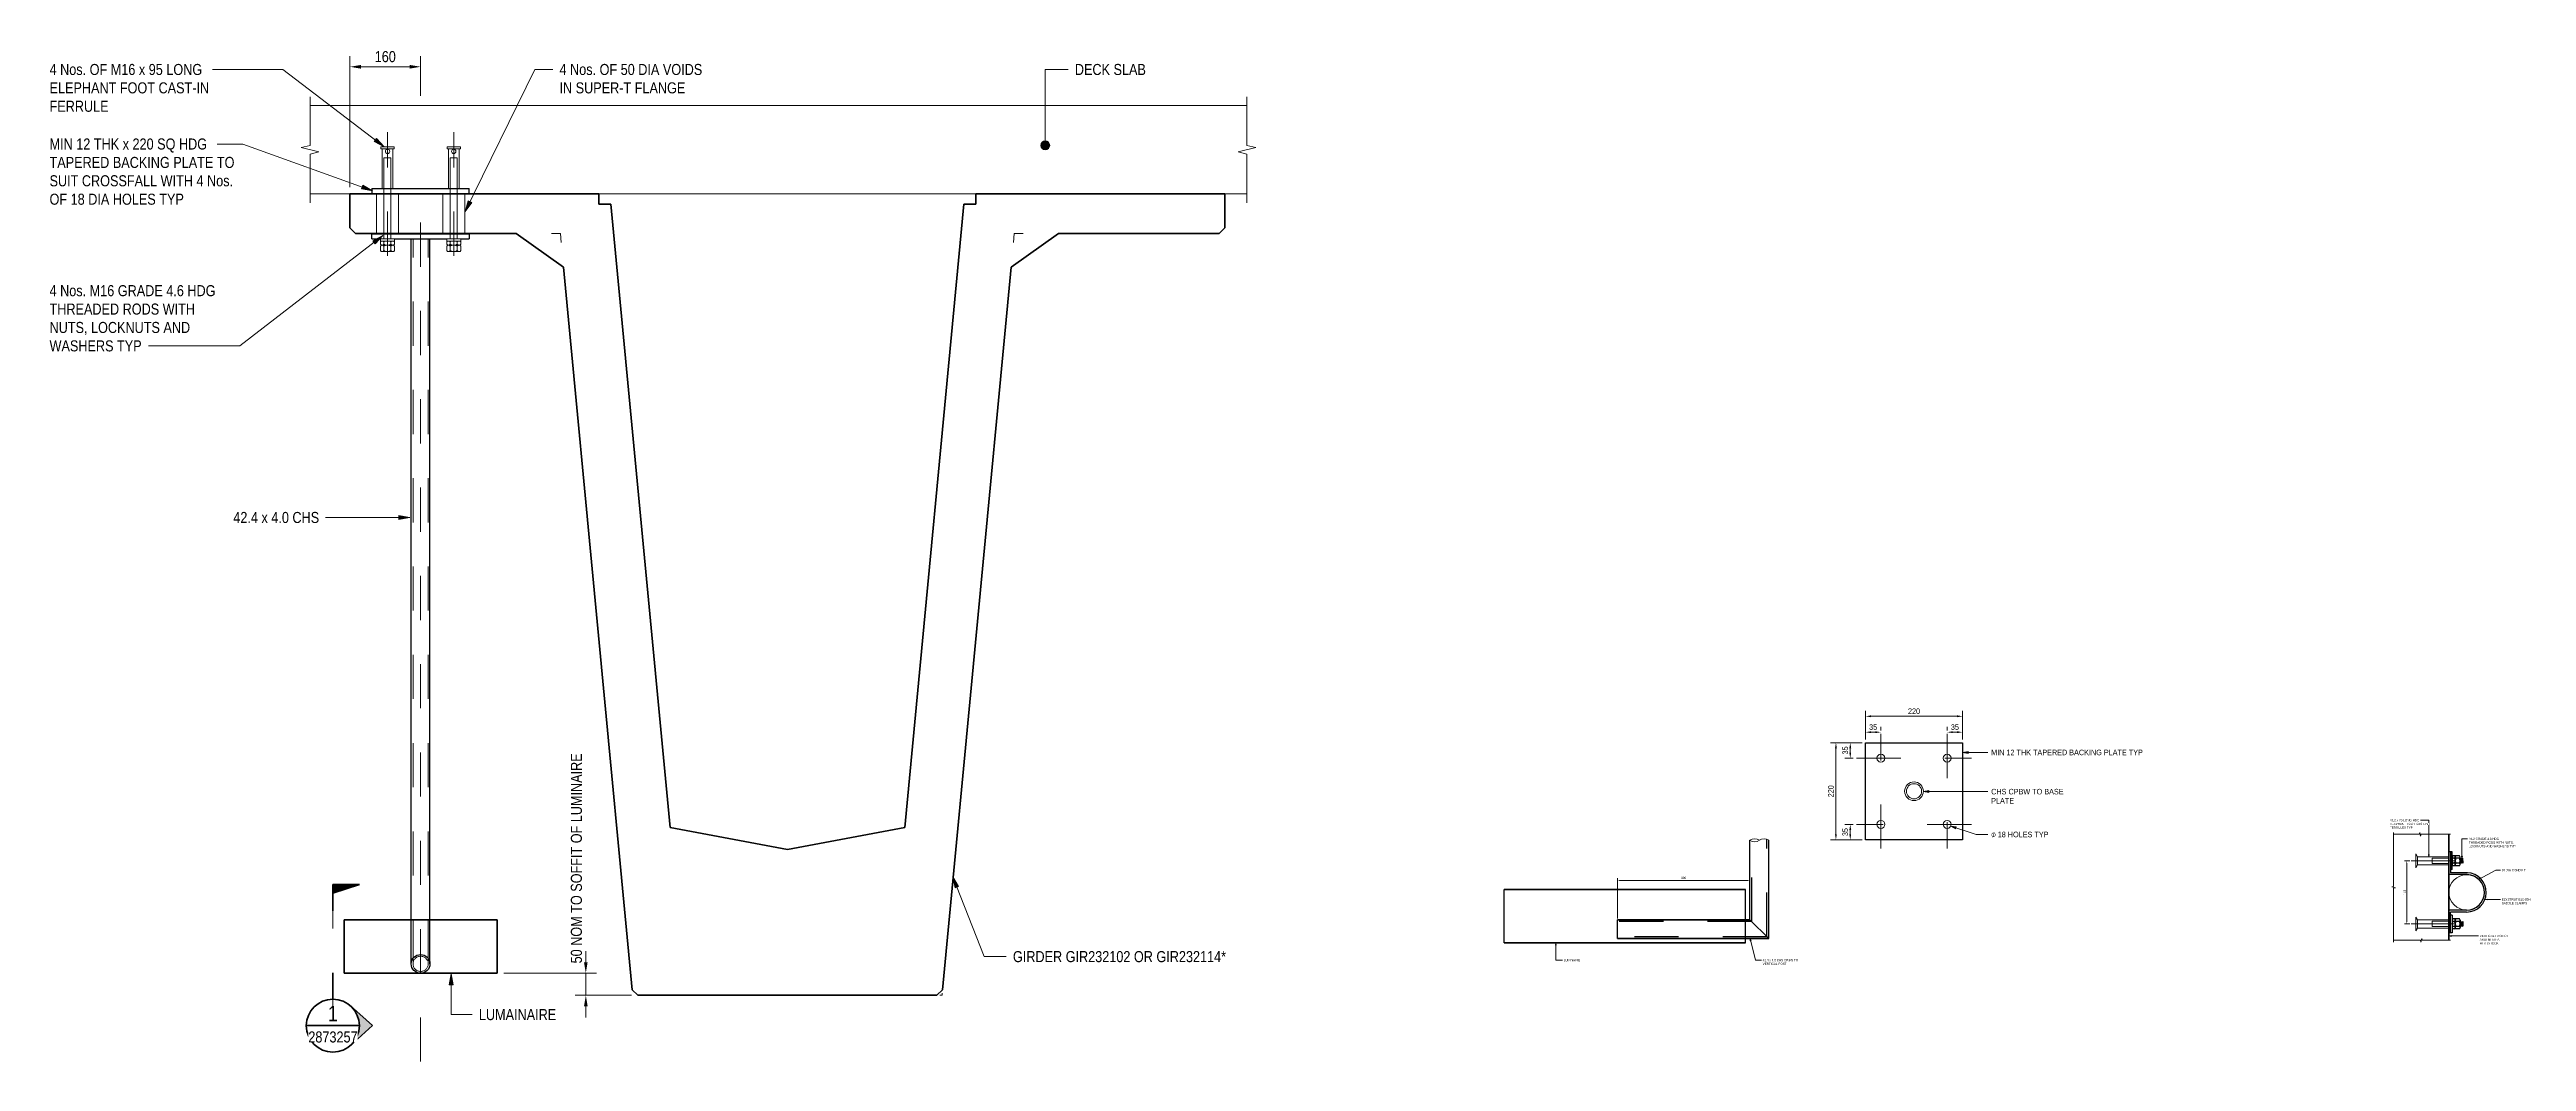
# Model space of a CAD drawing. Header units: metres. Extents: x -5.1 to 0.6, y 2.7 to 32.
# Drawn here: x -5.13 to 0.48, y 29.67 to 31.96 of the extents above; entities outside this region: 3.
import ezdxf

# ---------------------------------------------------------------- set-up
doc = ezdxf.new("R2010")
doc.units = ezdxf.units.M
for name, pattern in [('Dot_Section Line', [0.02, 0, -0.02]), ('JacobsCenter', [0.015, 0.009, -0.0015, 0.003, -0.0015]), ('JacobsDash', [0.0045, 0.003, -0.0015])]:
    doc.linetypes.add(name, pattern=pattern)
doc.layers.get('Defpoints').update_dxf_attribs({"color": 41})
for name, color, linetype, lineweight in [('A-ANNO-DIMS', 7, 'Continuous', 9), ('A-DETL', 7, 'Continuous', 13), ('A-DETL-GENF', 7, 'Continuous', 9), ('G-ANNO-SYMB', 7, 'Continuous', 9), ('G-ANNO-TEXT', 7, 'Continuous', 9)]:
    doc.layers.add(name, color=color, linetype=linetype, lineweight=lineweight)
doc.styles.add('Arial Narrow', font='ARIALN.TTF', dxfattribs={"height": 0.025})
doc.styles.add('Arial Narrow_1', font='ARIALN.TTF', dxfattribs={"height": 0.035})
doc.styles.add('Arial Narrow_2', font='ARIALN.TTF', dxfattribs={"height": 0.005})
doc.styles.add('Arial Narrow_3', font='ARIALN.TTF', dxfattribs={"height": 0.0125})
doc.styles.add('Arial Narrow_4', font='ARIALN.TTF', dxfattribs={"height": 0.0035})
doc.styles.add('Segoe UI Symbol', font='seguisym.ttf', dxfattribs={"height": 0.0125})
doc.dimstyles.new('Dimension_Standard_O__mm_', dxfattribs={"dimscale": 0.3048, "dimtxt": 0.005117, "dimasz": 0.016404, "dimexe": 0.015748, "dimexo": 0.009843, "dimgap": 0.009843, "dimtad": 1, "dimdec": 0, "dimlfac": 1000, "dimzin": 0, "dimdsep": 46, "dimtxsty": 'Arial Narrow_2', "dimsah": 1, "dimcen": 0.09, "dimaunit": 1, "dimadec": 4, "dimazin": 0, "dimtfac": 1, "dimtdec": 4, "dimtix": 1, "dimtmove": 0, "dimatfit": 3, "dimfxl": 1, "dimtvp": 1, "dimtfill": 1, "dimtolj": 1, "dimtzin": 0, "dimlwd": 18, "dimlwe": 18, "dimarcsym": 2})
doc.dimstyles.new('Dimension_Standard_T__mm_', dxfattribs={"dimscale": 0.3048, "dimtxt": 0.025586, "dimasz": 0.082021, "dimexe": 0.07874, "dimexo": 0.049213, "dimgap": 0.032808, "dimtad": 1, "dimdec": 0, "dimlfac": 1000, "dimzin": 0, "dimdsep": 46, "dimtxsty": 'Arial Narrow', "dimsah": 1, "dimcen": 0.09, "dimaunit": 1, "dimadec": 4, "dimazin": 0, "dimtfac": 1, "dimtdec": 4, "dimtix": 1, "dimtmove": 2, "dimatfit": 3, "dimfxl": 1, "dimtvp": 1, "dimtolj": 1, "dimtzin": 0, "dimlwd": 18, "dimlwe": 18, "dimarcsym": 2})
doc.dimstyles.new('Dimension_Standard_T__mm__1', dxfattribs={"dimscale": 0.3048, "dimtxt": 0.025586, "dimasz": 0.082021, "dimexe": 0.07874, "dimexo": 0.049213, "dimgap": 0.032808, "dimtad": 1, "dimdec": 0, "dimlfac": 1000, "dimzin": 0, "dimdsep": 46, "dimtxsty": 'Arial Narrow', "dimsah": 1, "dimcen": 0.09, "dimaunit": 1, "dimadec": 4, "dimazin": 0, "dimtfac": 1, "dimtdec": 4, "dimtix": 1, "dimtmove": 0, "dimatfit": 3, "dimfxl": 1, "dimtvp": 1, "dimtolj": 1, "dimtzin": 0, "dimlwd": 18, "dimlwe": 18, "dimarcsym": 2})
doc.dimstyles.new('Dimension_Standard_T__mm__2', dxfattribs={"dimscale": 0.3048, "dimtxt": 0.012793, "dimasz": 0.04101, "dimexe": 0.03937, "dimexo": 0.024606, "dimgap": 0.016404, "dimtad": 1, "dimdec": 0, "dimlfac": 1000, "dimzin": 0, "dimdsep": 46, "dimtxsty": 'Arial Narrow_3', "dimsah": 1, "dimcen": 0.09, "dimaunit": 1, "dimadec": 4, "dimazin": 0, "dimtfac": 1, "dimtdec": 4, "dimtix": 1, "dimtmove": 0, "dimatfit": 3, "dimfxl": 1, "dimtvp": 1, "dimtolj": 1, "dimtzin": 0, "dimlwd": 18, "dimlwe": 18, "dimarcsym": 2})
doc.dimstyles.new('Dimension_Standard_T__mm__3', dxfattribs={"dimscale": 0.3048, "dimtxt": 0.005117, "dimasz": 0.016404, "dimexe": 0.015748, "dimexo": 0.009843, "dimgap": 0.006562, "dimtad": 1, "dimdec": 0, "dimlfac": 1000, "dimzin": 0, "dimdsep": 46, "dimtxsty": 'Arial Narrow_2', "dimsah": 1, "dimcen": 0.09, "dimaunit": 1, "dimadec": 4, "dimazin": 0, "dimtfac": 1, "dimtdec": 4, "dimtix": 1, "dimtmove": 0, "dimatfit": 3, "dimfxl": 1, "dimtvp": 1, "dimtolj": 1, "dimtzin": 0, "dimlwd": 18, "dimlwe": 18, "dimarcsym": 2})

# ---------------------------------------------------------------- blocks, each defined once
blk = doc.blocks.new('CS_DET_BreakLine_ViewScale - Std Break-7348525-DRG-2873257 - TYPE 9 HANGER _TYPICAL LIGHTING FIXTURE HANGER_')
at = {"layer": 'A-DETL-GENF'}
for p, q in [((0.09, 0), (-0.02, 0)), ((0.095, 0.02), (0.09, 0)), ((0.105, -0.02), (0.095, 0.02)), ((0.11, 0), (0.105, -0.02)), ((0.22, 0), (0.11, 0))]:
    blk.add_line(p, q, dxfattribs=at)
blk = doc.blocks.new('CS_DET_BreakLine_ViewScale - Std Break-7348526-DRG-2873257 - TYPE 9 HANGER _TYPICAL LIGHTING FIXTURE HANGER_')
at = {"layer": 'A-DETL-GENF'}
for p, q in [((-0.02, 0), (0.09, 0)), ((0.09, 0), (0.095, -0.02)), ((0.095, -0.02), (0.105, 0.02)), ((0.105, 0.02), (0.11, 0)), ((0.11, 0), (0.22, 0))]:
    blk.add_line(p, q, dxfattribs=at)
blk = doc.blocks.new('1815 DEEP SUPER-T GIRDER_2D - 1815 DEEP SUPER-T GIRDER_2D-7372020-DRG-2873257 - TYPE 9 HANGER _TYPICAL LIGHTING FIXTURE HANGER_')
at = {"layer": 'A-DETL-GENF', "lineweight": 50}
for p, q in [((-0.99, 0.0602), (-0.4267, 0.0602)), ((-0.99, -0.0168), (-0.99, 0.0602)), ((-0.4267, 0.037), (-0.4267, 0.0602)), ((0.4267, 0.0602), (0.99, 0.0602)), ((0.4267, 0.037), (0.4267, 0.0602)), ((0.99, -0.0168), (0.99, 0.0602)), ((-0.4267, 0.037), (-0.3993, 0.037)), ((-0.3993, 0.037), (-0.2655, -1.3748)), ((0.3993, 0.037), (0.2655, -1.3748)), ((0.4267, 0.037), (0.3993, 0.037)), ((-0.977, -0.0298), (-0.99, -0.0168)), ((-0.977, -0.0298), (-0.6139, -0.0298)), ((-0.5063, -0.1056), (-0.6139, -0.0298)), ((0.5063, -0.1056), (0.6139, -0.0298)), ((0.6139, -0.0298), (0.977, -0.0298)), ((0.977, -0.0298), (0.99, -0.0168)), ((-0.5063, -0.1056), (-0.3512, -1.7429)), ((0.5063, -0.1056), (0.3512, -1.7429)), ((0, -1.4248), (-0.2655, -1.3748)), ((0, -1.4248), (0.2655, -1.3748)), ((-0.3512, -1.7429), (-0.3381, -1.7548)), ((-0.3381, -1.7548), (0.3381, -1.7548)), ((0.3381, -1.7548), (0.3512, -1.7429))]:
    blk.add_line(p, q, dxfattribs=at)
at = {"layer": 'A-DETL-GENF', "color": 8, "true_color": 0x808080}
for p, q in [((-0.5335, -0.0298), (-0.5135, -0.0298)), ((-0.5135, -0.0298), (-0.5116, -0.0496)), ((0.5135, -0.0298), (0.5116, -0.0496)), ((0.5335, -0.0298), (0.5135, -0.0298)), ((0.3501, -1.7548), (0.3451, -1.7548)), ((0.3501, -1.7548), (0.3506, -1.7499))]:
    blk.add_line(p, q, dxfattribs=at)
blk = doc.blocks.new('BoltWasherElevation - Washer-8397170-DRG-2873257 - TYPE 9 HANGER _TYPICAL LIGHTING FIXTURE HANGER_')
at = {"layer": 'A-DETL-GENF', "lineweight": 13}
for p, q in [((0.0046, 0.016), (0, 0.016)), ((0, 0.016), (0, -0.016)), ((0.0046, 0.012), (0.0046, 0.016)), ((0, -0.016), (0.0046, -0.016)), ((0.0046, -0.016), (0.0046, -0.012))]:
    blk.add_line(p, q, dxfattribs=at)
blk = doc.blocks.new('BoltThinNutElevation - ThinNut-8066474-DRG-2873257 - TYPE 9 HANGER _TYPICAL LIGHTING FIXTURE HANGER_')
at = {"layer": 'A-DETL-GENF', "lineweight": 13}
for p, q in [((0, 0.012), (0, -0.012)), ((0.0021, 0.016), (0.0075, 0.016)), ((0.0021, 0.008), (0.0075, 0.008)), ((0.0021, -0.008), (0.0075, -0.008)), ((0.0021, -0.016), (0.0075, -0.016))]:
    blk.add_line(p, q, dxfattribs=at)
for centre, radius, start, end in [((0.0048, 0.012), 0.0048, 123.5573, 236.4427), ((0.016, 0), 0.016, 150, 210), ((0.0048, 0.012), 0.0048, 303.5573, 56.4427), ((-0.0064, 0), 0.016, 330, 30), ((0.0048, -0.012), 0.0048, 123.6578, 236.4427), ((0.0048, -0.012), 0.0048, 303.5573, 56.3422)]:
    blk.add_arc(centre, radius, start, end, dxfattribs=at)
blk = doc.blocks.new('BoltNutElevation - Nut-8066475-DRG-2873257 - TYPE 9 HANGER _TYPICAL LIGHTING FIXTURE HANGER_')
at = {"layer": 'A-DETL-GENF', "lineweight": 13}
for p, q in [((0, 0.012), (0, -0.012)), ((0.0021, 0.016), (0.0123, 0.016)), ((0.0021, 0.008), (0.0123, 0.008)), ((0.0144, 0.012), (0.0144, -0.012)), ((0.0021, -0.008), (0.0123, -0.008)), ((0.0021, -0.016), (0.0123, -0.016))]:
    blk.add_line(p, q, dxfattribs=at)
for centre, radius, start, end in [((0.0048, 0.012), 0.0048, 123.5573, 236.4427), ((0.016, 0), 0.016, 150, 210), ((0.0096, 0.012), 0.0048, 303.5573, 56.4427), ((-0.0016, 0), 0.016, 330, 30), ((0.0048, -0.012), 0.0048, 123.6578, 236.4427), ((0.0096, -0.012), 0.0048, 303.5573, 56.3422)]:
    blk.add_arc(centre, radius, start, end, dxfattribs=at)
blk = doc.blocks.new('CS_DET_Pile-Column_BreakLine - CS_Tubular BreakLine-8418439-DRG-2873257 - SECTION 1')
at = {"layer": 'A-DETL-GENF', "lineweight": 18}
for centre, start, end in [((0.0106, 0.0142), 232.9573, 307.0427), ((0.0318, -0.0139), 52.9573, 127.0427), ((0.0318, 0.0142), 232.9573, 307.0427)]:
    blk.add_arc(centre, 0.0176, start, end, dxfattribs=at)
blk = doc.blocks.new('CS_DET_BreakLine_ViewScale - CS_Std BreakLine-8992559-DRG-2873257 - TYPE 10 HANGER _SADDLE CLAMP SUPPORT FOR 50 DIA CONDUIT_')
at = {"layer": 'A-DETL-GENF'}
for p, q in [((-0.004, 0), (0.0605, 0)), ((0.0605, 0), (0.0615, -0.004)), ((0.0615, -0.004), (0.0635, 0.004)), ((0.0635, 0.004), (0.0645, 0)), ((0.0645, 0), (0.125, 0))]:
    blk.add_line(p, q, dxfattribs=at)
blk = doc.blocks.new('CS_DET_BreakLine_ViewScale - CS_Std BreakLine-8992560-DRG-2873257 - TYPE 10 HANGER _SADDLE CLAMP SUPPORT FOR 50 DIA CONDUIT_')
at = {"layer": 'A-DETL-GENF'}
for p, q in [((0.063, 0), (-0.004, 0)), ((0.064, 0.004), (0.063, 0)), ((0.066, -0.004), (0.064, 0.004)), ((0.067, 0), (0.066, -0.004)), ((0.125, 0), (0.067, 0))]:
    blk.add_line(p, q, dxfattribs=at)
blk = doc.blocks.new('CS_DET_BreakLine_ViewScale - CS_Std BreakLine-8992561-DRG-2873257 - TYPE 10 HANGER _SADDLE CLAMP SUPPORT FOR 50 DIA CONDUIT_')
at = {"layer": 'A-DETL-GENF'}
for p, q in [((-0.004, 0), (0.118, 0)), ((0.118, 0), (0.119, -0.004)), ((0.119, -0.004), (0.121, 0.004)), ((0.121, 0.004), (0.122, 0)), ((0.122, 0), (0.244, 0))]:
    blk.add_line(p, q, dxfattribs=at)
blk = doc.blocks.new('DIMBLOCK1-DRG-2873257 - TYPE 9 HANGER _TYPICAL LIGHTING FIXTURE HANGER_')
at = {"layer": 'A-ANNO-DIMS', "color": 0, "lineweight": 18, "transparency": 16777216}
for p, q in [((-3.9141, 29.8912), (-3.9141, 29.9162)), ((-4.1, 29.8662), (-3.8901, 29.8662)), ((-3.9141, 29.8662), (-3.9141, 29.8162)), ((-3.811, 29.8162), (-3.9381, 29.8162)), ((-3.9141, 29.7912), (-3.9141, 29.7662))]:
    blk.add_line(p, q, dxfattribs=at)
at = {"layer": 'A-ANNO-DIMS', "color": 0, "transparency": 16777216}
for points in [[(-3.9183, 29.8912), (-3.91, 29.8912), (-3.9141, 29.8662)], [(-3.9183, 29.7912), (-3.91, 29.7912), (-3.9141, 29.8162)]]:
    blk.add_solid(points, dxfattribs=at)
at = {"layer": 'Defpoints', "color": 0, "transparency": 16777216}
for p in [(-4.115, 29.8662), (-3.9141, 29.8162), (-3.796, 29.8162)]:
    blk.add_point(p, dxfattribs=at)
at = {"layer": 'A-ANNO-DIMS', "color": 0, "lineweight": 18, "transparency": 16777216, "insert": (-3.948, 29.8884), "char_height": 0.025, "width": 0.572634, "attachment_point": 1, "rotation": 90, "line_spacing_factor": 0.974696, "style": 'Arial Narrow'}
blk.add_mtext('\\A1;50 NOM TO SOFFIT OF LUMINAIRE', dxfattribs=at)
blk = doc.blocks.new('Drafting View - sectionTail-4870194-DRG-2873257 - TYPE 9 HANGER _TYPICAL LIGHTING FIXTURE HANGER_')
at = {"layer": 'G-ANNO-SYMB'}
blk.add_hatch(color=256, dxfattribs=at).paths.add_polyline_path([(-0.006, 0.006), (-0.004, 0), (-0.006, 0)])
at = {"layer": 'G-ANNO-SYMB', "lineweight": 50}
for p, q in [((-0.006, 0.006), (-0.006, 0)), ((-0.004, 0), (-0.006, 0.006)), ((-0.006, 0), (-0.004, 0)), ((-0.006, 0), (0, 0))]:
    blk.add_line(p, q, dxfattribs=at)
blk = doc.blocks.new('Drafting View - SectionHead-4898858-DRG-2873257 - TYPE 9 HANGER _TYPICAL LIGHTING FIXTURE HANGER_')
at = {"layer": 'G-ANNO-SYMB'}
h = blk.add_hatch(color=256, dxfattribs=at)
edge = h.paths.add_edge_path()
edge.add_line((-0.002, 0.009), (0.00247, 0.004))
edge.add_arc((-0.002, 0), 0.006, 41.8277, 138.1723)
edge.add_line((-0.00647, 0.004), (-0.002, 0.009))
at = {"layer": 'G-ANNO-SYMB', "lineweight": 50}
for p, q in [((-0.002, 0.009), (-0.00647, 0.004)), ((0.00247, 0.004), (-0.002, 0.009)), ((0.004, 0), (0.01, 0))]:
    blk.add_line(p, q, dxfattribs=at)
for start, end in [(360, 180), (180, 360)]:
    blk.add_arc((-0.002, 0), 0.006, start, end, dxfattribs=at)
blk = doc.blocks.new('DIMBLOCK2-DRG-2873257 - TYPE 9 HANGER _TYPICAL LIGHTING FIXTURE HANGER_')
at = {"layer": 'A-ANNO-DIMS', "color": 0, "lineweight": 18, "transparency": 16777216}
for p, q in [((-4.448, 31.6462), (-4.448, 31.9432)), ((-4.423, 31.9192), (-4.313, 31.9192)), ((-4.288, 31.8532), (-4.288, 31.9432))]:
    blk.add_line(p, q, dxfattribs=at)
at = {"layer": 'A-ANNO-DIMS', "color": 0, "transparency": 16777216}
for points in [[(-4.423, 31.9234), (-4.423, 31.915), (-4.448, 31.9192)], [(-4.313, 31.9234), (-4.313, 31.915), (-4.288, 31.9192)]]:
    blk.add_solid(points, dxfattribs=at)
at = {"layer": 'Defpoints', "color": 0, "transparency": 16777216}
for p in [(-4.288, 31.9192), (-4.288, 31.8382), (-4.448, 31.6312)]:
    blk.add_point(p, dxfattribs=at)
at = {"layer": 'A-ANNO-DIMS', "color": 0, "lineweight": 18, "transparency": 16777216, "insert": (-4.368, 31.942), "char_height": 0.025, "width": 0.05702, "attachment_point": 5, "style": 'Arial Narrow'}
blk.add_mtext('\\A1;160', dxfattribs=at)
blk = doc.blocks.new('DIMBLOCK3-DRG-2873257 - SECTION 1')
at = {"layer": 'A-ANNO-DIMS', "color": 0, "lineweight": 18, "transparency": 16777216}
for p, q in [((-1.5796, 29.9902), (-1.5796, 30.0813)), ((-1.5746, 30.0765), (-1.2846, 30.0765)), ((-1.2796, 29.9902), (-1.2796, 30.0813))]:
    blk.add_line(p, q, dxfattribs=at)
at = {"layer": 'A-ANNO-DIMS', "color": 0, "transparency": 16777216}
for points in [[(-1.5746, 30.0773), (-1.5746, 30.0757), (-1.5796, 30.0765)], [(-1.2846, 30.0773), (-1.2846, 30.0757), (-1.2796, 30.0765)]]:
    blk.add_solid(points, dxfattribs=at)
at = {"layer": 'Defpoints', "color": 0, "transparency": 16777216}
for p in [(-1.2796, 30.0765), (-1.5796, 29.9872), (-1.2796, 29.9872)]:
    blk.add_point(p, dxfattribs=at)
at = {"layer": 'A-ANNO-DIMS', "color": 0, "lineweight": 18, "transparency": 16777216, "insert": (-1.4296, 30.0821), "char_height": 0.005, "width": 0.011404, "attachment_point": 5, "style": 'Arial Narrow_2', "bg_fill": 3, "box_fill_scale": 1.1, "bg_fill_color": 256, "bg_fill_true_color": 13158600, "bg_fill_transparency": 0}
blk.add_mtext('\\A1;300', dxfattribs=at)
blk = doc.blocks.new('DIMBLOCK4-DRG-2873257 - PLAN - BACKING PLATE')
at = {"layer": 'A-ANNO-DIMS', "color": 0, "lineweight": 18, "transparency": 16777216}
for p, q in [((-1.0184, 30.3958), (-1.0184, 30.4601)), ((-1.0059, 30.4481), (-0.8109, 30.4481)), ((-0.7984, 30.3958), (-0.7984, 30.4601))]:
    blk.add_line(p, q, dxfattribs=at)
at = {"layer": 'A-ANNO-DIMS', "color": 0, "transparency": 16777216}
for points in [[(-1.0059, 30.4502), (-1.0059, 30.446), (-1.0184, 30.4481)], [(-0.8109, 30.4502), (-0.8109, 30.446), (-0.7984, 30.4481)]]:
    blk.add_solid(points, dxfattribs=at)
at = {"layer": 'Defpoints', "color": 0, "transparency": 16777216}
for p in [(-0.7984, 30.4481), (-1.0184, 30.3883), (-0.7984, 30.3883)]:
    blk.add_point(p, dxfattribs=at)
at = {"layer": 'A-ANNO-DIMS', "color": 0, "lineweight": 18, "transparency": 16777216, "insert": (-0.9084, 30.4595), "char_height": 0.0125, "width": 0.02851, "attachment_point": 5, "style": 'Arial Narrow_3'}
blk.add_mtext('\\A1;220', dxfattribs=at)
blk = doc.blocks.new('DIMBLOCK5-DRG-2873257 - PLAN - BACKING PLATE')
at = {"layer": 'A-ANNO-DIMS', "color": 0, "lineweight": 18, "transparency": 16777216}
for p, q in [((-1.0259, 30.3883), (-1.0971, 30.3883)), ((-1.0851, 30.1808), (-1.0851, 30.3758)), ((-1.0259, 30.1683), (-1.0971, 30.1683))]:
    blk.add_line(p, q, dxfattribs=at)
at = {"layer": 'A-ANNO-DIMS', "color": 0, "transparency": 16777216}
for points in [[(-1.0872, 30.3758), (-1.083, 30.3758), (-1.0851, 30.3883)], [(-1.0872, 30.1808), (-1.083, 30.1808), (-1.0851, 30.1683)]]:
    blk.add_solid(points, dxfattribs=at)
at = {"layer": 'Defpoints', "color": 0, "transparency": 16777216}
for p in [(-1.0851, 30.3883), (-1.0184, 30.3883), (-1.0184, 30.1683)]:
    blk.add_point(p, dxfattribs=at)
at = {"layer": 'A-ANNO-DIMS', "color": 0, "lineweight": 18, "transparency": 16777216, "insert": (-1.0965, 30.2783), "char_height": 0.0125, "width": 0.02851, "attachment_point": 5, "rotation": 90, "style": 'Arial Narrow_3'}
blk.add_mtext('\\A1;220', dxfattribs=at)
blk = doc.blocks.new('DIMBLOCK6-DRG-2873257 - PLAN - BACKING PLATE')
at = {"layer": 'A-ANNO-DIMS', "color": 0, "lineweight": 18, "transparency": 16777216}
for p, q in [((-1.0459, 30.2033), (-1.0647, 30.2033)), ((-1.0259, 30.1683), (-1.0647, 30.1683)), ((-1.0527, 30.1908), (-1.0527, 30.1808))]:
    blk.add_line(p, q, dxfattribs=at)
at = {"layer": 'A-ANNO-DIMS', "color": 0, "transparency": 16777216}
for points in [[(-1.0548, 30.1908), (-1.0506, 30.1908), (-1.0527, 30.2033)], [(-1.0548, 30.1808), (-1.0506, 30.1808), (-1.0527, 30.1683)]]:
    blk.add_solid(points, dxfattribs=at)
at = {"layer": 'Defpoints', "color": 0, "transparency": 16777216}
for p in [(-1.0527, 30.1683), (-1.0384, 30.2033), (-1.0184, 30.1683)]:
    blk.add_point(p, dxfattribs=at)
at = {"layer": 'A-ANNO-DIMS', "color": 0, "lineweight": 18, "transparency": 16777216, "insert": (-1.0641, 30.1858), "char_height": 0.0125, "width": 0.019007, "attachment_point": 5, "rotation": 90, "style": 'Arial Narrow_3'}
blk.add_mtext('\\A1;35', dxfattribs=at)
blk = doc.blocks.new('DIMBLOCK7-DRG-2873257 - PLAN - BACKING PLATE')
at = {"layer": 'A-ANNO-DIMS', "color": 0, "lineweight": 18, "transparency": 16777216}
for p, q in [((-1.0259, 30.3883), (-1.0647, 30.3883)), ((-1.0459, 30.3533), (-1.0647, 30.3533)), ((-1.0527, 30.3658), (-1.0527, 30.3758))]:
    blk.add_line(p, q, dxfattribs=at)
at = {"layer": 'A-ANNO-DIMS', "color": 0, "transparency": 16777216}
for points in [[(-1.0548, 30.3758), (-1.0506, 30.3758), (-1.0527, 30.3883)], [(-1.0548, 30.3658), (-1.0506, 30.3658), (-1.0527, 30.3533)]]:
    blk.add_solid(points, dxfattribs=at)
at = {"layer": 'Defpoints', "color": 0, "transparency": 16777216}
for p in [(-1.0527, 30.3883), (-1.0184, 30.3883), (-1.0384, 30.3533)]:
    blk.add_point(p, dxfattribs=at)
at = {"layer": 'A-ANNO-DIMS', "color": 0, "lineweight": 18, "transparency": 16777216, "insert": (-1.0641, 30.3708), "char_height": 0.0125, "width": 0.019007, "attachment_point": 5, "rotation": 90, "style": 'Arial Narrow_3'}
blk.add_mtext('\\A1;35', dxfattribs=at)
blk = doc.blocks.new('DIMBLOCK8-DRG-2873257 - PLAN - BACKING PLATE')
at = {"layer": 'A-ANNO-DIMS', "color": 0, "lineweight": 18, "transparency": 16777216}
for p, q in [((-1.0184, 30.3958), (-1.0184, 30.4241)), ((-1.0059, 30.4121), (-0.9959, 30.4121)), ((-0.9834, 30.4158), (-0.9834, 30.4241))]:
    blk.add_line(p, q, dxfattribs=at)
at = {"layer": 'A-ANNO-DIMS', "color": 0, "transparency": 16777216}
for points in [[(-1.0059, 30.4142), (-1.0059, 30.4101), (-1.0184, 30.4121)], [(-0.9959, 30.4142), (-0.9959, 30.4101), (-0.9834, 30.4121)]]:
    blk.add_solid(points, dxfattribs=at)
at = {"layer": 'Defpoints', "color": 0, "transparency": 16777216}
for p in [(-1.0184, 30.3883), (-0.9834, 30.4121), (-0.9834, 30.4083)]:
    blk.add_point(p, dxfattribs=at)
at = {"layer": 'A-ANNO-DIMS', "color": 0, "lineweight": 18, "transparency": 16777216, "insert": (-1.0009, 30.4235), "char_height": 0.0125, "width": 0.019007, "attachment_point": 5, "style": 'Arial Narrow_3'}
blk.add_mtext('\\A1;35', dxfattribs=at)
blk = doc.blocks.new('DIMBLOCK9-DRG-2873257 - PLAN - BACKING PLATE')
at = {"layer": 'A-ANNO-DIMS', "color": 0, "lineweight": 18, "transparency": 16777216}
for p, q in [((-0.8334, 30.4158), (-0.8334, 30.4241)), ((-0.8209, 30.4121), (-0.8109, 30.4121)), ((-0.7984, 30.3958), (-0.7984, 30.4241))]:
    blk.add_line(p, q, dxfattribs=at)
at = {"layer": 'A-ANNO-DIMS', "color": 0, "transparency": 16777216}
for points in [[(-0.8209, 30.4142), (-0.8209, 30.4101), (-0.8334, 30.4121)], [(-0.8109, 30.4142), (-0.8109, 30.4101), (-0.7984, 30.4121)]]:
    blk.add_solid(points, dxfattribs=at)
at = {"layer": 'Defpoints', "color": 0, "transparency": 16777216}
for p in [(-0.8334, 30.4083), (-0.7984, 30.4121), (-0.7984, 30.3883)]:
    blk.add_point(p, dxfattribs=at)
at = {"layer": 'A-ANNO-DIMS', "color": 0, "lineweight": 18, "transparency": 16777216, "insert": (-0.8159, 30.4235), "char_height": 0.0125, "width": 0.019007, "attachment_point": 5, "style": 'Arial Narrow_3'}
blk.add_mtext('\\A1;35', dxfattribs=at)
blk = doc.blocks.new('DIMBLOCK10-DRG-2873257 - TYPE 10 HANGER _SADDLE CLAMP SUPPORT FOR 50 DIA CONDUIT_')
at = {"layer": 'A-ANNO-DIMS', "color": 0, "lineweight": 18, "transparency": 16777216}
for p, q in [((0.214, 30.1208), (0.2019, 30.1208)), ((0.2067, 30.1158), (0.2067, 29.9828)), ((0.214, 29.9778), (0.2019, 29.9778))]:
    blk.add_line(p, q, dxfattribs=at)
at = {"layer": 'A-ANNO-DIMS', "color": 0, "transparency": 16777216}
for points in [[(0.2058, 30.1158), (0.2075, 30.1158), (0.2067, 30.1208)], [(0.2058, 29.9828), (0.2075, 29.9828), (0.2067, 29.9778)]]:
    blk.add_solid(points, dxfattribs=at)
at = {"layer": 'Defpoints', "color": 0, "transparency": 16777216}
for p in [(0.217, 30.1208), (0.2067, 29.9778), (0.217, 29.9778)]:
    blk.add_point(p, dxfattribs=at)
at = {"layer": 'A-ANNO-DIMS', "color": 0, "lineweight": 18, "transparency": 16777216, "insert": (0.2021, 30.0493), "char_height": 0.005, "width": 0.011404, "attachment_point": 5, "rotation": 90, "style": 'Arial Narrow_2'}
blk.add_mtext('\\A1;143', dxfattribs=at)

msp = doc.modelspace()

# ---------------------------------------------------------------- hatches: boundary and pattern name
at = {"layer": 'G-ANNO-TEXT'}
for points in [[(-4.3706, 31.7381), (-4.3879, 31.7567), (-4.3932, 31.7497)], [(-4.3968, 31.6383), (-4.4188, 31.6509), (-4.4218, 31.6427)], [(-4.1871, 31.5912), (-4.1722, 31.6117), (-4.1801, 31.6156)], [(-4.3735, 31.5369), (-4.396, 31.5251), (-4.3906, 31.5181)], [(-4.3123, 30.8984), (-4.3373, 30.9028), (-4.3373, 30.894)], [(-0.798, 30.3662), (-0.7855, 30.364), (-0.7855, 30.3684)], [(-0.8873, 30.2775), (-0.8748, 30.2753), (-0.8748, 30.2797)], [(-0.8254, 30.1995), (-0.8142, 30.1935), (-0.8129, 30.1977)], [(0.2568, 30.13), (0.2577, 30.135), (0.256, 30.135)], [(0.3316, 30.1265), (0.3325, 30.1315), (0.3307, 30.1315)], [(-3.0837, 30.0843), (-3.0786, 30.0594), (-3.0704, 30.0627)], [(0.3688, 30.0788), (0.3736, 30.0804), (0.3728, 30.0819)], [(0.3834, 30.0332), (0.3884, 30.0323), (0.3884, 30.0341)], [(-1.719, 29.9345), (-1.7199, 29.9295), (-1.7181, 29.9295)], [(-1.2793, 29.9449), (-1.279, 29.9399), (-1.2773, 29.9403)], [(0.302, 29.9506), (0.307, 29.9497), (0.307, 29.9514)], [(-4.2189, 29.8648), (-4.2233, 29.8398), (-4.2145, 29.8398)]]:
    msp.add_hatch(color=256, dxfattribs=at).paths.add_polyline_path(points)
h = msp.add_hatch(color=256, dxfattribs=at)
edge = h.paths.add_edge_path()
edge.add_arc((-2.8744, 31.7412), 0.01, 0, 360)

# ---------------------------------------------------------------- linework, layer by layer
at = {"layer": 'A-DETL'}
for p, q in [((-4.5382, 31.8312), (-2.418, 31.8312)), ((-4.5382, 31.6312), (-2.418, 31.6312))]:
    msp.add_line(p, q, dxfattribs=at)
at = {"layer": 'A-DETL', "lineweight": 18}
for p, q in [((-4.3782, 31.7381), (-4.3477, 31.7381)), ((-4.3782, 31.7331), (-4.3782, 31.7381)), ((-4.3782, 31.7331), (-4.3477, 31.7331)), ((-4.3752, 31.6432), (-4.3752, 31.7331)), ((-4.3507, 31.6432), (-4.3507, 31.7331)), ((-4.3477, 31.7331), (-4.3477, 31.7381)), ((-4.1977, 31.7381), (-4.2282, 31.7381)), ((-4.2282, 31.7331), (-4.2282, 31.7381)), ((-4.1977, 31.7331), (-4.2282, 31.7331)), ((-4.2252, 31.6432), (-4.2252, 31.7331)), ((-4.2007, 31.6432), (-4.2007, 31.7331)), ((-4.1977, 31.7331), (-4.1977, 31.7381)), ((-4.371, 31.7131), (-4.355, 31.7131)), ((-4.371, 31.7131), (-4.371, 31.6432)), ((-4.355, 31.7131), (-4.355, 31.6432)), ((-4.205, 31.7131), (-4.221, 31.7131)), ((-4.221, 31.7131), (-4.221, 31.6432)), ((-4.205, 31.7131), (-4.205, 31.6432)), ((-4.388, 31.6312), (-4.388, 31.5412)), ((-4.3752, 31.6432), (-4.3507, 31.6432)), ((-4.371, 31.5292), (-4.371, 31.6432)), ((-4.355, 31.5292), (-4.355, 31.6432)), ((-4.338, 31.6312), (-4.338, 31.5412)), ((-4.238, 31.6312), (-4.238, 31.5412)), ((-4.238, 31.6312), (-4.238, 31.5412)), ((-4.2007, 31.6432), (-4.2252, 31.6432)), ((-4.221, 31.5292), (-4.221, 31.6432)), ((-4.205, 31.5292), (-4.205, 31.6432)), ((-4.188, 31.6312), (-4.188, 31.5412)), ((0.227, 30.1365), (0.227, 30.1051)), ((0.2307, 30.13), (0.227, 30.1365)), ((0.2307, 30.1116), (0.227, 30.1051)), ((0.302, 30.13), (0.2307, 30.13)), ((0.2307, 30.13), (0.2307, 30.1116)), ((0.302, 30.1116), (0.2307, 30.1116)), ((0.2645, 30.1268), (0.2645, 30.1148)), ((0.2645, 30.1268), (0.302, 30.1268)), ((0.2645, 30.1148), (0.302, 30.1148)), ((0.302, 30.13), (0.302, 30.1116)), ((0.227, 29.9621), (0.227, 29.9935)), ((0.2307, 29.987), (0.227, 29.9935)), ((0.2307, 29.9686), (0.227, 29.9621)), ((0.302, 29.987), (0.2307, 29.987)), ((0.2307, 29.9686), (0.2307, 29.987)), ((0.302, 29.9686), (0.2307, 29.9686)), ((0.2645, 29.9718), (0.2645, 29.9838)), ((0.2645, 29.9838), (0.302, 29.9838)), ((0.2645, 29.9718), (0.302, 29.9718)), ((0.302, 29.9686), (0.302, 29.987))]:
    msp.add_line(p, q, dxfattribs=at)
at = {"layer": 'A-DETL', "linetype": 'JacobsCenter', "lineweight": 9}
for p, q in [((-4.363, 31.4912), (-4.363, 31.7712)), ((-4.213, 31.4912), (-4.213, 31.7712)), ((-4.288, 29.6662), (-4.288, 31.5662)), ((0.217, 30.1208), (0.3405, 30.1208)), ((0.217, 29.9778), (0.3405, 29.9778))]:
    msp.add_line(p, q, dxfattribs=at)
at = {"layer": 'A-DETL', "lineweight": 25}
for p, q in [((-4.398, 31.6432), (-4.398, 31.6312)), ((-4.398, 31.6432), (-4.178, 31.6432)), ((-4.398, 31.6312), (-4.178, 31.6312)), ((-4.178, 31.6312), (-4.178, 31.6432)), ((-4.398, 31.5292), (-4.398, 31.5412)), ((-4.398, 31.5412), (-4.178, 31.5412)), ((-4.398, 31.5292), (-4.379, 31.5292)), ((-4.347, 31.5292), (-4.229, 31.5292)), ((-4.3092, 29.8878), (-4.3092, 31.5292)), ((-4.2668, 29.8878), (-4.2668, 31.5292)), ((-4.197, 31.5292), (-4.178, 31.5292)), ((-4.178, 31.5412), (-4.178, 31.5292)), ((-1.0184, 30.3883), (-0.7984, 30.3883)), ((-1.0184, 30.1683), (-1.0184, 30.3883)), ((-0.7984, 30.3883), (-0.7984, 30.1683)), ((-1.2796, 29.9872), (-1.2796, 30.1672)), ((-1.2372, 29.9448), (-1.2372, 30.1672)), ((-0.7984, 30.1683), (-1.0184, 30.1683)), ((0.302, 30.1408), (0.302, 30.0898)), ((0.306, 30.1408), (0.302, 30.1408)), ((0.3095, 30.1408), (0.306, 30.1408)), ((0.306, 30.1408), (0.306, 30.0938)), ((0.3095, 30.1008), (0.306, 30.1008)), ((0.3095, 30.1008), (0.3095, 30.1408)), ((0.3096, 30.1208), (0.3096, 30.1292)), ((0.3096, 30.1124), (0.3096, 30.1208)), ((0.3189, 30.132), (0.3111, 30.132)), ((0.3189, 30.1264), (0.3111, 30.1264)), ((0.3189, 30.1152), (0.3111, 30.1152)), ((0.3189, 30.1096), (0.3111, 30.1096)), ((0.3166, 30.1208), (0.3166, 30.1292)), ((0.3166, 30.1208), (0.3166, 30.1292)), ((0.3166, 30.1124), (0.3166, 30.1208)), ((0.3166, 30.1124), (0.3166, 30.1208)), ((0.3258, 30.132), (0.318, 30.132)), ((0.3258, 30.1264), (0.318, 30.1264)), ((0.3258, 30.1152), (0.318, 30.1152)), ((0.3258, 30.1096), (0.318, 30.1096)), ((0.3274, 30.1208), (0.3274, 30.1292)), ((0.3281, 30.1153), (0.3274, 30.1266)), ((0.3281, 30.1253), (0.3274, 30.1266)), ((0.3281, 30.1253), (0.3274, 30.1266)), ((0.3274, 30.1124), (0.3274, 30.1208)), ((0.3274, 30.1166), (0.3281, 30.1153)), ((0.3288, 30.1266), (0.3281, 30.1253)), ((0.3288, 30.1266), (0.3281, 30.1253)), ((0.3288, 30.1166), (0.3281, 30.1253)), ((0.3281, 30.1153), (0.3288, 30.1166)), ((0.3295, 30.1253), (0.3288, 30.1266)), ((0.3295, 30.1153), (0.3288, 30.1266)), ((0.3288, 30.1166), (0.3295, 30.1153)), ((0.3302, 30.1266), (0.3295, 30.1253)), ((0.3302, 30.1166), (0.3295, 30.1253)), ((0.3295, 30.1153), (0.3302, 30.1166)), ((0.3309, 30.1253), (0.3302, 30.1266)), ((0.3309, 30.1153), (0.3302, 30.1266)), ((0.3302, 30.1166), (0.3309, 30.1153)), ((0.3316, 30.1266), (0.3309, 30.1253)), ((0.3316, 30.1166), (0.3309, 30.1253)), ((0.3309, 30.1153), (0.3316, 30.1166)), ((0.3323, 30.1253), (0.3316, 30.1266)), ((0.3323, 30.1153), (0.3316, 30.1266)), ((0.3316, 30.1166), (0.3323, 30.1153)), ((0.3323, 30.1253), (0.333, 30.1266)), ((0.333, 30.1166), (0.3323, 30.1253)), ((0.3323, 30.1153), (0.333, 30.1166)), ((0.3337, 30.1253), (0.333, 30.1266)), ((0.333, 30.1266), (0.3337, 30.1153)), ((0.3337, 30.1153), (0.333, 30.1166)), ((0.3337, 30.1153), (0.3337, 30.1253)), ((-1.8356, 29.9348), (-1.8356, 30.0558)), ((-1.2896, 29.9348), (-1.2896, 30.0558)), ((0.3437, 30.0898), (0.302, 30.0898)), ((0.3438, 30.0938), (0.306, 30.0938)), ((0.342, 30.0088), (0.302, 30.0088)), ((0.342, 30.0048), (0.306, 30.0048)), ((0.306, 29.9578), (0.306, 30.0048)), ((0.3095, 29.9978), (0.306, 29.9978)), ((0.3095, 29.9978), (0.3095, 29.9578)), ((0.3189, 29.989), (0.3111, 29.989)), ((0.3258, 29.989), (0.318, 29.989)), ((-1.5796, 29.9448), (-1.5796, 29.9872)), ((0.306, 29.9578), (0.302, 29.9578)), ((0.3095, 29.9578), (0.306, 29.9578)), ((0.3096, 29.9862), (0.3096, 29.9778)), ((0.3096, 29.9778), (0.3096, 29.9694)), ((0.3189, 29.9834), (0.3111, 29.9834)), ((0.3189, 29.9722), (0.3111, 29.9722)), ((0.3189, 29.9666), (0.3111, 29.9666)), ((0.3166, 29.9862), (0.3166, 29.9778)), ((0.3166, 29.9862), (0.3166, 29.9778)), ((0.3166, 29.9778), (0.3166, 29.9694)), ((0.3166, 29.9778), (0.3166, 29.9694)), ((0.3258, 29.9834), (0.318, 29.9834)), ((0.3258, 29.9722), (0.318, 29.9722)), ((0.3258, 29.9666), (0.318, 29.9666)), ((0.3274, 29.9862), (0.3274, 29.9778)), ((0.3274, 29.982), (0.3281, 29.9833)), ((0.3281, 29.9833), (0.3274, 29.972)), ((0.3274, 29.9778), (0.3274, 29.9694)), ((0.3281, 29.9733), (0.3274, 29.972)), ((0.3281, 29.9733), (0.3274, 29.972)), ((0.3281, 29.9833), (0.3288, 29.982)), ((0.3288, 29.982), (0.3281, 29.9733)), ((0.3288, 29.972), (0.3281, 29.9733)), ((0.3288, 29.972), (0.3281, 29.9733)), ((0.3288, 29.982), (0.3295, 29.9833)), ((0.3295, 29.9833), (0.3288, 29.972)), ((0.3295, 29.9733), (0.3288, 29.972)), ((0.3295, 29.9833), (0.3302, 29.982)), ((0.3302, 29.982), (0.3295, 29.9733)), ((0.3302, 29.972), (0.3295, 29.9733)), ((0.3302, 29.982), (0.3309, 29.9833)), ((0.3309, 29.9833), (0.3302, 29.972)), ((0.3309, 29.9733), (0.3302, 29.972)), ((0.3309, 29.9833), (0.3316, 29.982)), ((0.3316, 29.982), (0.3309, 29.9733)), ((0.3316, 29.972), (0.3309, 29.9733)), ((0.3316, 29.982), (0.3323, 29.9833)), ((0.3323, 29.9833), (0.3316, 29.972)), ((0.3323, 29.9733), (0.3316, 29.972)), ((0.3323, 29.9833), (0.333, 29.982)), ((0.333, 29.982), (0.3323, 29.9733)), ((0.3323, 29.9733), (0.333, 29.972)), ((0.333, 29.972), (0.3337, 29.9833)), ((0.3337, 29.9833), (0.333, 29.982)), ((0.3337, 29.9733), (0.333, 29.972)), ((0.3337, 29.9833), (0.3337, 29.9733))]:
    msp.add_line(p, q, dxfattribs=at)
at = {"layer": 'A-DETL', "linetype": 'JacobsDash'}
for p, q in [((-4.3052, 29.8874), (-4.3052, 31.5292)), ((-4.2708, 29.8874), (-4.2708, 31.5292))]:
    msp.add_line(p, q, dxfattribs=at)
at = {"layer": 'A-DETL', "linetype": 'JacobsCenter', "lineweight": 18}
for p, q in [((-0.9834, 30.1483), (-0.9834, 30.4083)), ((-0.8334, 30.4083), (-0.8334, 30.1483)), ((-1.0384, 30.3533), (-0.7784, 30.3533)), ((-0.7784, 30.2033), (-1.0384, 30.2033))]:
    msp.add_line(p, q, dxfattribs=at)
at = {"layer": 'A-DETL', "linetype": 'JacobsDash', "lineweight": 25}
for p, q in [((-1.2756, 29.9832), (-1.2756, 30.165)), ((-1.2412, 29.9488), (-1.2412, 30.1695)), ((-1.2756, 29.9832), (-1.5796, 29.9832)), ((-1.2412, 29.9488), (-1.5796, 29.9488)), ((-1.2796, 29.9872), (-1.2372, 29.9448))]:
    msp.add_line(p, q, dxfattribs=at)
at = {"layer": 'A-DETL', "lineweight": 35}
msp.add_line((0.302, 30.1808), (0.302, 29.9408), dxfattribs=at)
at = {"layer": 'A-DETL', "lineweight": 50}
for p, q in [((-1.2896, 30.0558), (-1.8356, 30.0558)), ((-4.461, 29.8662), (-4.461, 29.9872)), ((-4.115, 29.9872), (-4.461, 29.9872)), ((-4.115, 29.8662), (-4.115, 29.9872)), ((-1.2896, 29.9348), (-1.8356, 29.9348)), ((-1.2796, 29.9872), (-1.5796, 29.9872)), ((-1.2372, 29.9448), (-1.5796, 29.9448)), ((-4.115, 29.8662), (-4.461, 29.8662))]:
    msp.add_line(p, q, dxfattribs=at)
at = {"layer": 'A-DETL', "lineweight": 18}
for centre, radius in [((-4.3628, 31.7276), 0.005), ((-4.2131, 31.7276), 0.005), ((-0.9834, 30.3533), 0.009), ((-0.8334, 30.3533), 0.009), ((-0.9084, 30.2783), 0.0212), ((-0.9084, 30.2783), 0.0172), ((-0.9834, 30.2033), 0.009), ((-0.8334, 30.2033), 0.009)]:
    msp.add_circle(centre, radius, dxfattribs=at)
at = {"layer": 'A-DETL', "color": 143, "lineweight": 18, "true_color": 0x78aac8}
msp.add_circle((0.342, 30.0493), 0.04, dxfattribs=at)
at = {"layer": 'A-DETL', "lineweight": 25}
msp.add_circle((-4.288, 29.8874), 0.0212, dxfattribs=at)
at = {"layer": 'A-DETL', "linetype": 'JacobsDash'}
msp.add_circle((-4.288, 29.8874), 0.0172, dxfattribs=at)
at = {"layer": 'A-DETL', "lineweight": 25}
for centre, radius, start, end in [((0.3198, 30.1208), 0.0104, 147.2084, 212.7916), ((0.3129, 30.1292), 0.00331, 122.1346, 237.8654), ((0.3129, 30.1292), 0.00331, 122.1346, 237.8654), ((0.3129, 30.1124), 0.00331, 122.1355, 237.8645), ((0.3132, 30.1292), 0.00331, 302.1346, 57.8654), ((0.3132, 30.1292), 0.00331, 302.1346, 57.8654), ((0.3063, 30.1208), 0.0104, 327.2084, 32.7916), ((0.3132, 30.1124), 0.00331, 302.1355, 57.8645), ((0.3267, 30.1208), 0.0104, 147.2084, 212.7916), ((0.3198, 30.1292), 0.00331, 122.1346, 237.8654), ((0.3198, 30.1292), 0.00331, 122.1346, 237.8654), ((0.3198, 30.1124), 0.00331, 122.1355, 237.8645), ((0.324, 30.1292), 0.00331, 302.1346, 57.8654), ((0.324, 30.1292), 0.00331, 302.1346, 57.8654), ((0.3171, 30.1208), 0.0104, 327.2084, 32.7916), ((0.324, 30.1124), 0.00331, 302.1355, 57.8645), ((0.342, 30.0493), 0.0445, 270, 87.6627), ((0.342, 30.0493), 0.0405, 270, 87.5499), ((0.3129, 29.9862), 0.00331, 122.1355, 237.8645), ((0.3132, 29.9862), 0.00331, 302.1355, 57.8645), ((0.3198, 29.9862), 0.00331, 122.1355, 237.8645), ((0.324, 29.9862), 0.00331, 302.1355, 57.8645), ((0.3198, 29.9778), 0.0104, 147.2084, 212.7916), ((0.3129, 29.9694), 0.00331, 122.1346, 237.8654), ((0.3129, 29.9694), 0.00331, 122.1346, 237.8654), ((0.3063, 29.9778), 0.0104, 327.2084, 32.7916), ((0.3132, 29.9694), 0.00331, 302.1346, 57.8654), ((0.3132, 29.9694), 0.00331, 302.1346, 57.8654), ((0.3267, 29.9778), 0.0104, 147.2084, 212.7916), ((0.3198, 29.9694), 0.00331, 122.1346, 237.8654), ((0.3198, 29.9694), 0.00331, 122.1346, 237.8654), ((0.3171, 29.9778), 0.0104, 327.2084, 32.7916), ((0.324, 29.9694), 0.00331, 302.1346, 57.8654), ((0.324, 29.9694), 0.00331, 302.1346, 57.8654)]:
    msp.add_arc(centre, radius, start, end, dxfattribs=at)
at = {"layer": 'G-ANNO-SYMB', "color": 7, "linetype": 'Dot_Section Line', "true_color": 0xffffff}
msp.add_line((-4.4866, 29.7674), (-4.4866, 30.0075), dxfattribs=at)
at = {"layer": 'G-ANNO-SYMB', "lineweight": 50}
msp.add_line((-4.5466, 29.7474), (-4.4266, 29.7474), dxfattribs=at)
at = {"layer": 'G-ANNO-TEXT'}
for p, q in [((-4.6411, 31.9131), (-4.7588, 31.9131)), ((-4.6001, 31.9131), (-4.6411, 31.9131)), ((-4.3706, 31.7381), (-4.6001, 31.9131)), ((-4.1871, 31.5912), (-4.0295, 31.9131)), ((-4.0295, 31.9131), (-3.9887, 31.9131)), ((-2.8744, 31.9131), (-2.8224, 31.9131)), ((-2.8744, 31.7412), (-2.8744, 31.9131)), ((-4.6903, 31.7443), (-4.7483, 31.7443)), ((-4.3968, 31.6383), (-4.6903, 31.7443)), ((-4.3879, 31.7567), (-4.3932, 31.7497)), ((-4.3932, 31.7497), (-4.3706, 31.7381)), ((-4.3706, 31.7381), (-4.3879, 31.7567)), ((-4.4188, 31.6509), (-4.4218, 31.6427)), ((-4.4218, 31.6427), (-4.3968, 31.6383)), ((-4.3968, 31.6383), (-4.4188, 31.6509)), ((-4.1801, 31.6156), (-4.1871, 31.5912)), ((-4.1722, 31.6117), (-4.1801, 31.6156)), ((-4.1871, 31.5912), (-4.1722, 31.6117)), ((-4.3735, 31.5369), (-4.6968, 31.2871)), ((-4.3735, 31.5369), (-4.396, 31.5251)), ((-4.396, 31.5251), (-4.3906, 31.5181)), ((-4.3906, 31.5181), (-4.3735, 31.5369)), ((-4.7308, 31.2871), (-4.9037, 31.2871)), ((-4.6968, 31.2871), (-4.7308, 31.2871)), ((-4.4883, 30.8984), (-4.503, 30.8984)), ((-4.3123, 30.8984), (-4.4883, 30.8984)), ((-4.3123, 30.8984), (-4.3373, 30.9028)), ((-4.3373, 30.9028), (-4.3373, 30.894)), ((-4.3373, 30.894), (-4.3123, 30.8984)), ((-0.7855, 30.3684), (-0.798, 30.3662)), ((-0.798, 30.3662), (-0.7855, 30.364)), ((-0.798, 30.3662), (-0.7413, 30.3662)), ((-0.7855, 30.364), (-0.7855, 30.3684)), ((-0.8748, 30.2797), (-0.8873, 30.2775)), ((-0.8873, 30.2775), (-0.8748, 30.2753)), ((-0.8873, 30.2775), (-0.7413, 30.2775)), ((-0.8748, 30.2753), (-0.8748, 30.2797)), ((0.2455, 30.2127), (0.2289, 30.2127)), ((0.2568, 30.2127), (0.2455, 30.2127)), ((0.2568, 30.13), (0.2568, 30.2127)), ((-0.8254, 30.1995), (-0.8142, 30.1935)), ((-0.8129, 30.1977), (-0.8254, 30.1995)), ((-0.8254, 30.1995), (-0.7675, 30.1805)), ((-0.8142, 30.1935), (-0.8129, 30.1977)), ((-0.7675, 30.1805), (-0.7413, 30.1805)), ((0.3316, 30.1704), (0.3444, 30.1704)), ((0.3316, 30.1265), (0.3316, 30.1704)), ((0.2577, 30.135), (0.256, 30.135)), ((0.256, 30.135), (0.2568, 30.13)), ((0.2568, 30.13), (0.2577, 30.135)), ((0.3325, 30.1315), (0.3307, 30.1315)), ((0.3307, 30.1315), (0.3316, 30.1265)), ((0.3316, 30.1265), (0.3325, 30.1315)), ((-3.0837, 30.0843), (-3.0786, 30.0594)), ((-3.0704, 30.0627), (-3.0837, 30.0843)), ((-3.0837, 30.0843), (-3.0124, 29.9038)), ((-3.0786, 30.0594), (-3.0704, 30.0627)), ((0.3688, 30.0788), (0.4083, 30.0998)), ((0.3728, 30.0819), (0.3688, 30.0788)), ((0.3688, 30.0788), (0.3736, 30.0804)), ((0.3736, 30.0804), (0.3728, 30.0819)), ((0.4083, 30.0998), (0.4186, 30.0998)), ((0.3884, 30.0341), (0.3834, 30.0332)), ((0.3834, 30.0332), (0.3884, 30.0323)), ((0.3834, 30.0332), (0.4186, 30.0332)), ((0.3884, 30.0323), (0.3884, 30.0341)), ((-1.719, 29.9345), (-1.7199, 29.9295)), ((-1.7181, 29.9295), (-1.719, 29.9345)), ((-1.719, 29.9345), (-1.719, 29.8958)), ((-1.2793, 29.9449), (-1.279, 29.9399)), ((-1.2773, 29.9403), (-1.2793, 29.9449)), ((-1.2793, 29.9449), (-1.2672, 29.8958)), ((-1.279, 29.9399), (-1.2773, 29.9403)), ((0.307, 29.9514), (0.302, 29.9506)), ((0.302, 29.9506), (0.307, 29.9497)), ((0.302, 29.9506), (0.3688, 29.9506)), ((0.307, 29.9497), (0.307, 29.9514)), ((-3.0124, 29.9038), (-2.9625, 29.9038)), ((-1.7199, 29.9295), (-1.7181, 29.9295)), ((-1.719, 29.8958), (-1.7042, 29.8958)), ((-1.2672, 29.8958), (-1.2539, 29.8958)), ((-4.2189, 29.8648), (-4.2233, 29.8398)), ((-4.2233, 29.8398), (-4.2145, 29.8398)), ((-4.2145, 29.8398), (-4.2189, 29.8648)), ((-4.2189, 29.8648), (-4.2189, 29.7725)), ((-4.2189, 29.7725), (-4.1711, 29.7725))]:
    msp.add_line(p, q, dxfattribs=at)
msp.add_circle((-2.8744, 31.7412), 0.01, dxfattribs=at)

# ---------------------------------------------------------------- block references
at = {"layer": 'A-DETL-GENF'}
for name, p, rotation in [('CS_DET_BreakLine_ViewScale - Std Break-7348526-DRG-2873257 - TYPE 9 HANGER _TYPICAL LIGHTING FIXTURE HANGER_', (-4.5382, 31.6312), 90), ('CS_DET_BreakLine_ViewScale - Std Break-7348525-DRG-2873257 - TYPE 9 HANGER _TYPICAL LIGHTING FIXTURE HANGER_', (-2.418, 31.6312), 90), ('BoltWasherElevation - Washer-8397170-DRG-2873257 - TYPE 9 HANGER _TYPICAL LIGHTING FIXTURE HANGER_', (-4.363, 31.5292), 270), ('BoltThinNutElevation - ThinNut-8066474-DRG-2873257 - TYPE 9 HANGER _TYPICAL LIGHTING FIXTURE HANGER_', (-4.363, 31.5246), 270), ('BoltNutElevation - Nut-8066475-DRG-2873257 - TYPE 9 HANGER _TYPICAL LIGHTING FIXTURE HANGER_', (-4.363, 31.515), 270), ('BoltWasherElevation - Washer-8397170-DRG-2873257 - TYPE 9 HANGER _TYPICAL LIGHTING FIXTURE HANGER_', (-4.213, 31.5292), 270), ('BoltThinNutElevation - ThinNut-8066474-DRG-2873257 - TYPE 9 HANGER _TYPICAL LIGHTING FIXTURE HANGER_', (-4.213, 31.5246), 270), ('BoltNutElevation - Nut-8066475-DRG-2873257 - TYPE 9 HANGER _TYPICAL LIGHTING FIXTURE HANGER_', (-4.213, 31.515), 270), ('CS_DET_Pile-Column_BreakLine - CS_Tubular BreakLine-8418439-DRG-2873257 - SECTION 1', (-1.2372, 30.1674), 180), ('CS_DET_BreakLine_ViewScale - CS_Std BreakLine-8992561-DRG-2873257 - TYPE 10 HANGER _SADDLE CLAMP SUPPORT FOR 50 DIA CONDUIT_', (0.177, 29.9408), 89.99999999999987), ('CS_DET_BreakLine_ViewScale - CS_Std BreakLine-8992560-DRG-2873257 - TYPE 10 HANGER _SADDLE CLAMP SUPPORT FOR 50 DIA CONDUIT_', (0.302, 30.1808), 180), ('CS_DET_BreakLine_ViewScale - CS_Std BreakLine-8992559-DRG-2873257 - TYPE 10 HANGER _SADDLE CLAMP SUPPORT FOR 50 DIA CONDUIT_', (0.302, 29.9408), 180)]:
    msp.add_blockref(name, p, dxfattribs=dict(at, rotation=rotation))
at = {"layer": 'A-DETL-GENF', "color": 8, "true_color": 0x808080}
msp.add_blockref('1815 DEEP SUPER-T GIRDER_2D - 1815 DEEP SUPER-T GIRDER_2D-7372020-DRG-2873257 - TYPE 9 HANGER _TYPICAL LIGHTING FIXTURE HANGER_', (-3.458, 31.5711), dxfattribs=at)
at = {"layer": 'G-ANNO-SYMB', "lineweight": 50, "xscale": 9.999999999999996, "yscale": 9.999999999999996, "zscale": 9.999999999999996, "rotation": 269.9999999999998}
msp.add_blockref('Drafting View - sectionTail-4870194-DRG-2873257 - TYPE 9 HANGER _TYPICAL LIGHTING FIXTURE HANGER_', (-4.4866, 30.0075), dxfattribs=at)
at = {"layer": 'G-ANNO-SYMB', "lineweight": 50, "extrusion": (0, 0, -1), "xscale": 9.999999999999996, "yscale": 9.999999999999996, "zscale": 9.999999999999996, "rotation": 90.00000000000001}
msp.add_blockref('Drafting View - SectionHead-4898858-DRG-2873257 - TYPE 9 HANGER _TYPICAL LIGHTING FIXTURE HANGER_', (4.4866, 29.7674), dxfattribs=at)

# ---------------------------------------------------------------- texts
at = {"layer": 'G-ANNO-TEXT', "insert": (-5.1277, 31.4246), "char_height": 0.025, "attachment_point": 1, "style": 'Arial Narrow', "bg_fill": 3, "box_fill_scale": 1, "bg_fill_color": 256, "bg_fill_transparency": 0}
msp.add_mtext('4 Nos. M16 GRADE 4.6 HDG ', dxfattribs=at)
at = {"layer": 'G-ANNO-TEXT', "insert": (0.4953, 2.6613), "char_height": 0.0035, "attachment_point": 1, "style": 'Arial Narrow_4', "bg_fill": 3, "box_fill_scale": 1, "bg_fill_color": 256, "bg_fill_true_color": 13158600, "bg_fill_transparency": 0}
msp.add_mtext('1.', dxfattribs=at)

# ---------------------------------------------------------------- dimensions: what is measured, and where the dimension line sits
at = {"layer": 'A-ANNO-DIMS', "lineweight": 18}
for base, p1, p2, dimstyle, override, picture, middle in [((-4.288, 31.9192), (-4.448, 31.6312), (-4.288, 31.8382), 'Dimension_Standard_T__mm__1', {"dimpost": '<>', "dimfxl": 0.261616}, 'DIMBLOCK2-DRG-2873257 - TYPE 9 HANGER _TYPICAL LIGHTING FIXTURE HANGER_', (-4.368, 31.942)), ((-0.7984, 30.4481), (-1.0184, 30.3883), (-0.7984, 30.3883), 'Dimension_Standard_T__mm__2', {"dimpost": '<>', "dimfxl": 0.22}, 'DIMBLOCK4-DRG-2873257 - PLAN - BACKING PLATE', (-0.9084, 30.4595)), ((-0.9834, 30.4121), (-1.0184, 30.3883), (-0.9834, 30.4083), 'Dimension_Standard_T__mm__2', {"dimpost": '<>', "dimfxl": 0.040311}, 'DIMBLOCK8-DRG-2873257 - PLAN - BACKING PLATE', (-1.0009, 30.4235)), ((-0.7984, 30.4121), (-0.8334, 30.4083), (-0.7984, 30.3883), 'Dimension_Standard_T__mm__2', {"dimpost": '<>', "dimfxl": 0.040311}, 'DIMBLOCK9-DRG-2873257 - PLAN - BACKING PLATE', (-0.8159, 30.4235))]:
    dim = msp.add_linear_dim(base=base, p1=p1, p2=p2, dimstyle=dimstyle, override=override, dxfattribs=at)
    dim.commit()
    dim.dimension.update_dxf_attribs({"geometry": picture, "text_midpoint": middle})
dim = msp.add_linear_dim(base=(-3.9141, 29.8162), p1=(-4.115, 29.8662), p2=(-3.796, 29.8162), angle=90, text='50 NOM TO SOFFIT OF LUMINAIRE', dimstyle='Dimension_Standard_T__mm_', override={"dimpost": '<>', "dimfxl": 0.322816}, dxfattribs=at)
dim.commit()
dim.dimension.update_dxf_attribs({"geometry": 'DIMBLOCK1-DRG-2873257 - TYPE 9 HANGER _TYPICAL LIGHTING FIXTURE HANGER_', "text_midpoint": (-3.9313, 30.1747), "dimtype": 160, "text_rotation": 90})
for base, p1, p2, dimstyle, override, picture, middle in [((-1.0851, 30.3883), (-1.0184, 30.1683), (-1.0184, 30.3883), 'Dimension_Standard_T__mm__2', {"dimpost": '<>', "dimfxl": 0.22}, 'DIMBLOCK5-DRG-2873257 - PLAN - BACKING PLATE', (-1.0965, 30.2783)), ((-1.0527, 30.3883), (-1.0384, 30.3533), (-1.0184, 30.3883), 'Dimension_Standard_T__mm__2', {"dimpost": '<>', "dimfxl": 0.040311}, 'DIMBLOCK7-DRG-2873257 - PLAN - BACKING PLATE', (-1.0641, 30.3708)), ((-1.0527, 30.1683), (-1.0384, 30.2033), (-1.0184, 30.1683), 'Dimension_Standard_T__mm__2', {"dimpost": '<>', "dimfxl": 0.040311}, 'DIMBLOCK6-DRG-2873257 - PLAN - BACKING PLATE', (-1.0641, 30.1858)), ((0.2067, 29.9778), (0.217, 30.1208), (0.217, 29.9778), 'Dimension_Standard_T__mm__3', {"dimpost": '<>', "dimfxl": 0.143}, 'DIMBLOCK10-DRG-2873257 - TYPE 10 HANGER _SADDLE CLAMP SUPPORT FOR 50 DIA CONDUIT_', (0.2021, 30.0493))]:
    dim = msp.add_linear_dim(base=base, p1=p1, p2=p2, angle=90, dimstyle=dimstyle, override=override, dxfattribs=at)
    dim.commit()
    dim.dimension.update_dxf_attribs({"geometry": picture, "text_midpoint": middle})

# ---------------------------------------------------------------- next in the draw order: texts
at = {"layer": 'G-ANNO-SYMB', "insert": (-4.4978, 29.7923), "char_height": 0.035, "attachment_point": 1, "style": 'Arial Narrow_1', "bg_fill": 3, "box_fill_scale": 1, "bg_fill_color": 256, "bg_fill_transparency": 0}
msp.add_mtext('1', dxfattribs=at)
at = {"layer": 'G-ANNO-TEXT', "attachment_point": 1, "bg_fill": 3, "box_fill_scale": 1, "bg_fill_color": 256, "bg_fill_transparency": 0}
for s, insert, char_height, style in [('4 Nos. OF M16 x 95 LONG ', (-5.1277, 31.9256), 0.025, 'Arial Narrow'), ('4 Nos. OF 50 DIA VOIDS ', (-3.9737, 31.9256), 0.025, 'Arial Narrow'), ('MIN 12 THK x 220 SQ HDG ', (-5.1277, 31.7568), 0.025, 'Arial Narrow'), ('THREADED RODS WITH ', (-5.1277, 31.3829), 0.025, 'Arial Narrow'), ('42.4 x 4.0 CHS', (-4.7118, 30.9109), 0.025, 'Arial Narrow'), ('MIN 12 THK TAPERED BACKING PLATE TYP', (-0.7338, 30.3725), 0.0125, 'Arial Narrow_3'), ('CHS CPBW TO BASE ', (-0.7338, 30.2837), 0.0125, 'Arial Narrow_3'), ('M12 x 70 LONG HDG ', (0.1686, 30.2152), 0.005, 'Arial Narrow_2'), ('\\fSegoe UI Symbol|b0|i0|c254|p34|;⌀', (-0.7338, 30.1867), 0.0125, 'Segoe UI Symbol'), ('M12 GRADE 4.6 HDG ', (0.3474, 30.1729), 0.005, 'Arial Narrow_2'), ('80 DIA CONDUIT', (0.4216, 30.1023), 0.005, 'Arial Narrow_2'), ('EZYSTRUT E15-89H ', (0.4216, 30.0357), 0.005, 'Arial Narrow_2'), ('VERTICAL FACE OF ', (0.3718, 29.9531), 0.005, 'Arial Narrow_2'), ('GIRDER GIR232102 OR GIR232114*', (-2.9475, 29.9163), 0.025, 'Arial Narrow'), ('LUMINAIRE ', (-1.7012, 29.8983), 0.005, 'Arial Narrow_2'), ('42.4 x 4.0 CHS CPBW TO ', (-1.2509, 29.8983), 0.005, 'Arial Narrow_2'), ('LUMAINAIRE', (-4.1561, 29.785), 0.025, 'Arial Narrow')]:
    msp.add_mtext(s, dxfattribs=dict(at, insert=insert, char_height=char_height, style=style))
at = {"layer": 'G-ANNO-TEXT', "attachment_point": 1, "bg_fill": 3, "box_fill_scale": 1, "bg_fill_color": 256, "bg_fill_true_color": 13158600, "bg_fill_transparency": 0}
for s, insert, char_height, style in [('DECK SLAB', (-2.8074, 31.9256), 0.025, 'Arial Narrow'), ('FOR GENERAL NOTES, REFER TO SHEET No. 2873005 TO 2873010.', (0.5033, 2.6613), 0.0035, 'Arial Narrow_4')]:
    msp.add_mtext(s, dxfattribs=dict(at, insert=insert, char_height=char_height, style=style))

# ---------------------------------------------------------------- next in the draw order: dimensions: what is measured, and where the dimension line sits
at = {"layer": 'A-ANNO-DIMS', "lineweight": 18}
dim = msp.add_linear_dim(base=(-1.2796, 30.0765), p1=(-1.5796, 29.9872), p2=(-1.2796, 29.9872), dimstyle='Dimension_Standard_O__mm_', override={"dimpost": '<>', "dimfxl": 0.3}, dxfattribs=at)
dim.commit()
dim.dimension.update_dxf_attribs({"geometry": 'DIMBLOCK3-DRG-2873257 - SECTION 1', "text_midpoint": (-1.4296, 30.0821)})

# ---------------------------------------------------------------- next in the draw order: texts
at = {"layer": 'G-ANNO-SYMB', "insert": (-4.5421, 29.7343), "char_height": 0.025, "attachment_point": 1, "style": 'Arial Narrow', "bg_fill": 3, "box_fill_scale": 1, "bg_fill_color": 256, "bg_fill_true_color": 13158600, "bg_fill_transparency": 0}
msp.add_mtext('2873257', dxfattribs=at)
at = {"layer": 'G-ANNO-TEXT', "attachment_point": 1, "bg_fill": 3, "box_fill_scale": 1, "bg_fill_color": 256, "bg_fill_transparency": 0}
for s, insert, char_height, style in [('ELEPHANT FOOT CAST-IN ', (-5.1277, 31.884), 0.025, 'Arial Narrow'), ('IN SUPER-T FLANGE', (-3.9737, 31.884), 0.025, 'Arial Narrow'), ('TAPERED BACKING PLATE TO ', (-5.1277, 31.7151), 0.025, 'Arial Narrow'), ('NUTS, LOCKNUTS AND ', (-5.1277, 31.3413), 0.025, 'Arial Narrow'), ('PLATE', (-0.7338, 30.2629), 0.0125, 'Arial Narrow_3'), ('18 HOLES TYP', (-0.7189, 30.1867), 0.0125, 'Arial Narrow_3'), ('ELEPHANT FOOT CAST-IN ', (0.1686, 30.2068), 0.005, 'Arial Narrow_2'), ('THREADED RODS WITH NUTS, ', (0.3474, 30.1646), 0.005, 'Arial Narrow_2'), ('SADDLE CLAMPS', (0.4216, 30.0274), 0.005, 'Arial Narrow_2'), ('ABUTMENT-A ', (0.3718, 29.9447), 0.005, 'Arial Narrow_2'), ('VERTICAL POST', (-1.2509, 29.8899), 0.005, 'Arial Narrow_2')]:
    msp.add_mtext(s, dxfattribs=dict(at, insert=insert, char_height=char_height, style=style))
at = {"layer": 'G-ANNO-TEXT', "insert": (0.4953, 2.6725), "char_height": 0.005, "attachment_point": 1, "style": 'Arial Narrow_2', "bg_fill": 3, "box_fill_scale": 1, "bg_fill_color": 256, "bg_fill_true_color": 13158600, "bg_fill_transparency": 0}
msp.add_mtext('NOTES', dxfattribs=at)

# ---------------------------------------------------------------- next in the draw order: texts
at = {"layer": 'G-ANNO-TEXT', "attachment_point": 1, "bg_fill": 3, "box_fill_scale": 1, "bg_fill_color": 256, "bg_fill_transparency": 0}
for s, insert, char_height, style in [('FERRULE', (-5.1277, 31.8423), 0.025, 'Arial Narrow'), ('SUIT CROSSFALL WITH 4 Nos. ', (-5.1277, 31.6735), 0.025, 'Arial Narrow'), ('WASHERS TYP', (-5.1277, 31.2996), 0.025, 'Arial Narrow'), ('FERRULES TYP', (0.1686, 30.1985), 0.005, 'Arial Narrow_2'), ('LOCKNUTS AND WASHERS TYP', (0.3474, 30.1563), 0.005, 'Arial Narrow_2'), ('HEADSTOCK', (0.3718, 29.9364), 0.005, 'Arial Narrow_2')]:
    msp.add_mtext(s, dxfattribs=dict(at, insert=insert, char_height=char_height, style=style))

# ---------------------------------------------------------------- next in the draw order: texts
at = {"layer": 'G-ANNO-TEXT', "insert": (-5.1277, 31.6318), "char_height": 0.025, "attachment_point": 1, "style": 'Arial Narrow', "bg_fill": 3, "box_fill_scale": 1, "bg_fill_color": 256, "bg_fill_transparency": 0}
msp.add_mtext('OF 18 DIA HOLES TYP', dxfattribs=at)

doc.saveas('drawing.dxf')
